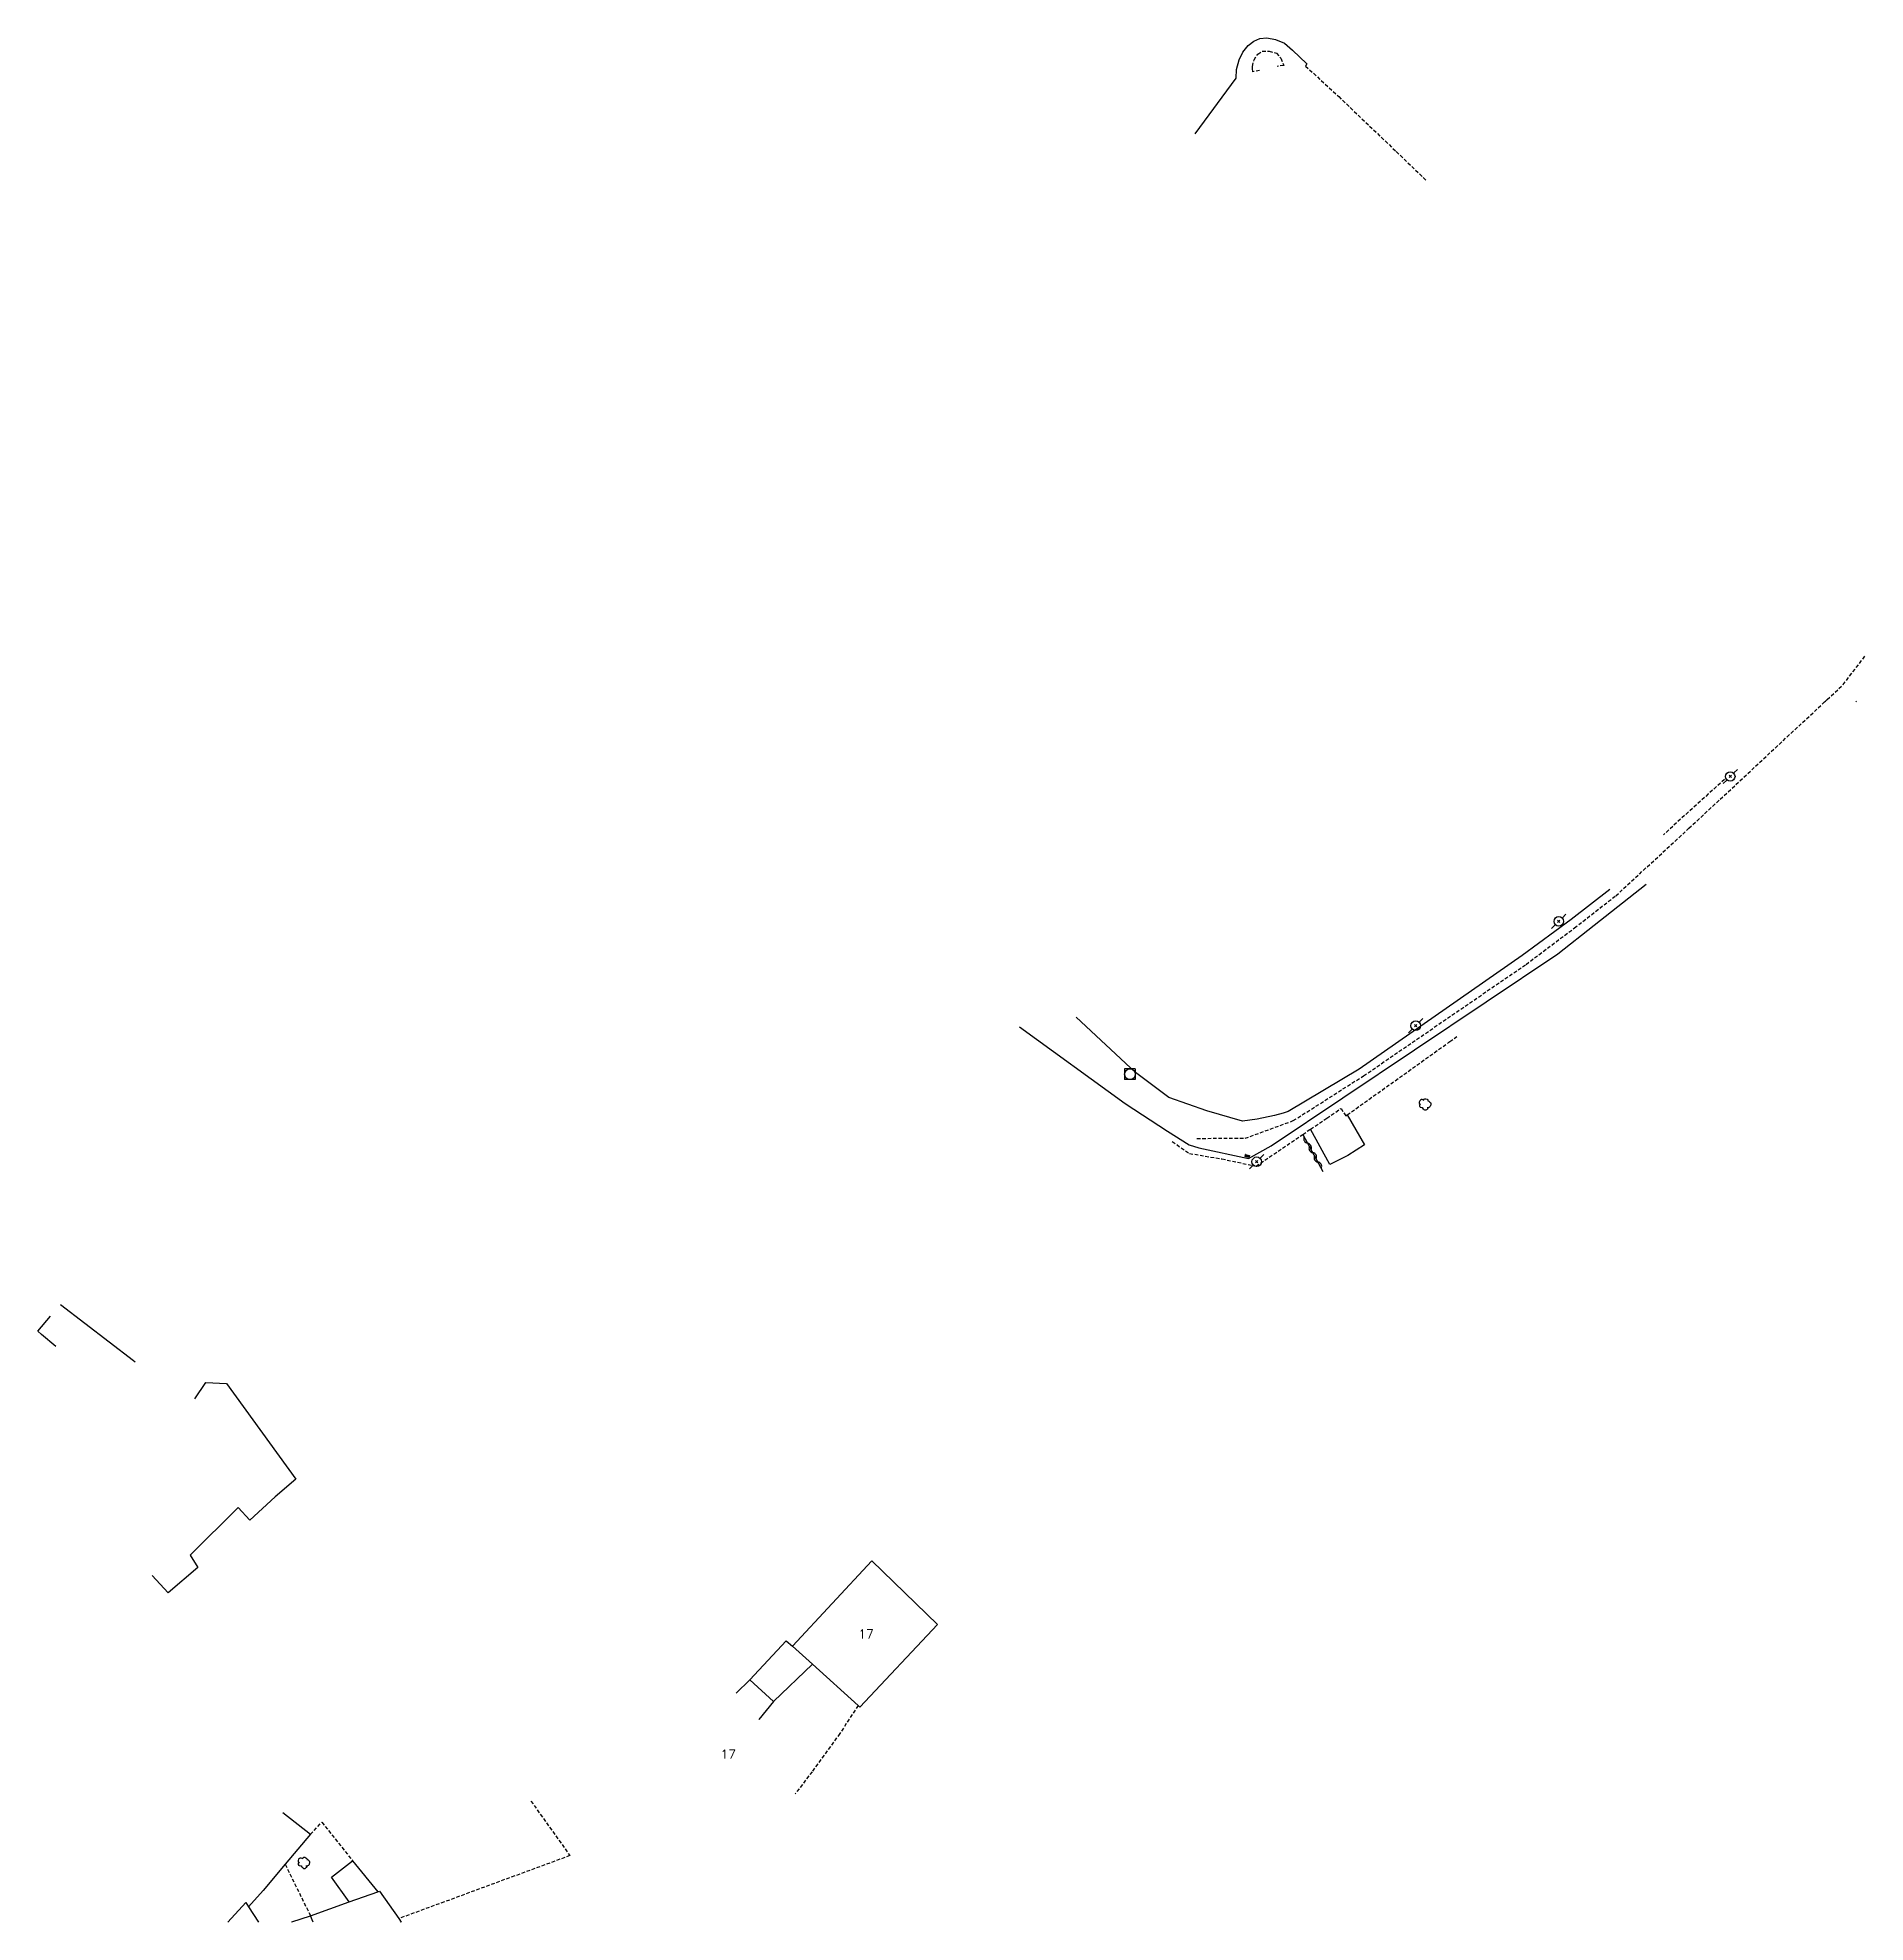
# Model space of a CAD drawing. Header units: millimetres. Extents: x 80001 to 80982, y 144000 to 145000.
# Drawn here: x 80725.9 to 80981.9, y 144000 to 144263.9 of the extents above; entities that cross this region are included whole.
import ezdxf
from ezdxf.enums import TextEntityAlignment as Align

# ---------------------------------------------------------------- set-up
doc = ezdxf.new("R2010")
doc.units = ezdxf.units.MM
doc.linetypes.add('DASHED', pattern=[0.75, 0.5, -0.25])
doc.layers.get('0').update_dxf_attribs({"linetype": 'CONTINUOUS'})
for name, color, linetype in [('W0001', 6, 'DASHED'), ('W0014', 7, 'CONTINUOUS'), ('W0100', 7, 'CONTINUOUS'), ('W0101', 7, 'CONTINUOUS'), ('W0104', 1, 'CONTINUOUS'), ('W0112', 1, 'DASHED'), ('W0300', 7, 'CONTINUOUS'), ('W0310', 3, 'CONTINUOUS'), ('W0401', 7, 'CONTINUOUS'), ('W0420', 7, 'CONTINUOUS'), ('W0473', 7, 'CONTINUOUS'), ('W0991', 7, 'CONTINUOUS')]:
    doc.layers.add(name, color=color, linetype=linetype)
doc.styles.get("Standard").update_dxf_attribs({"font": 'romans.shx', "width": 0.85})

msp = doc.modelspace()

# ---------------------------------------------------------------- texts
at = {"layer": 'W0991'}
for p in [(80841.92, 144040.38), (80822.62, 144023.55)]:
    msp.add_text('17', height=1.25, dxfattribs=at).set_placement(p, align=Align.MIDDLE_CENTER)

# ---------------------------------------------------------------- blocks, each defined once
blk = doc.blocks.new('T473')
for p, q in [((-0.166667, 0.166667), (0.166667, -0.166667)), ((-0.166667, -0.166667), (0.166667, 0.166667)), ((0.500001, 0.500001), (1.000002, 1.000002)), ((-1.000002, -1.000002), (-0.500001, -0.500001))]:
    blk.add_line(p, q)
blk.add_ellipse((0, 0), major_axis=(0.471405, 0.471405), ratio=1, start_param=5.4977871438, end_param=11.780972451)
blk = doc.blocks.new('T401')
for p, q in [((-0.3, 0.3), (0, 0.3)), ((-0.3, -0.25), (-0.3, 0.3)), ((-0.3, 0.15), (0, 0.15)), ((-0.3, 0), (0, 0)), ((0, 0.3), (0, -0.25)), ((-0.3, -0.15), (0, -0.15)), ((-0.3, -0.25), (-0.3, -0.3)), ((-0.3, -0.3), (0, -0.3)), ((0, -0.3), (0, -0.25))]:
    blk.add_line(p, q)
blk = doc.blocks.new('T300')
for p, q in [((-0.8, 0.51), (-0.86, 0.34)), ((-0.86, 0.34), (-0.86, 0.17)), ((-0.86, 0.17), (-0.74, 0.06)), ((-0.69, 0.63), (-0.8, 0.51)), ((-0.8, -0.06), (-0.74, 0.06)), ((-0.74, 0.06), (-0.69, 0.11)), ((-0.57, 0.69), (-0.69, 0.63)), ((-0.46, 0.69), (-0.57, 0.69)), ((-0.29, 0.63), (-0.46, 0.69)), ((-0.29, 0.63), (-0.17, 0.74)), ((-0.23, 0.57), (-0.29, 0.63)), ((-0.17, 0.74), (-0.06, 0.8)), ((-0.06, 0.8), (0.06, 0.8)), ((0.06, 0.8), (0.23, 0.74)), ((0.23, 0.74), (0.34, 0.63)), ((0.34, 0.63), (0.4, 0.51)), ((0.46, 0.46), (0.34, 0.46)), ((0.4, 0.51), (0.4, 0.46)), ((0.57, 0.4), (0.46, 0.46)), ((0.57, 0.4), (0.69, 0.29)), ((0.69, 0.29), (0.74, 0.17)), ((0.74, 0.06), (0.69, -0.17)), ((0.74, 0.17), (0.74, 0.06)), ((-0.8, -0.17), (-0.8, -0.06)), ((-0.8, -0.23), (-0.8, -0.17)), ((-0.74, -0.34), (-0.8, -0.23)), ((-0.69, -0.4), (-0.74, -0.34)), ((-0.51, -0.46), (-0.69, -0.4)), ((-0.4, -0.46), (-0.51, -0.46)), ((-0.4, -0.46), (-0.34, -0.46)), ((-0.34, -0.46), (-0.34, -0.4)), ((-0.34, -0.51), (-0.34, -0.46)), ((-0.29, -0.63), (-0.34, -0.51)), ((-0.17, -0.74), (-0.29, -0.63)), ((-0.06, -0.8), (-0.17, -0.74)), ((0.06, -0.8), (-0.06, -0.8)), ((0.17, -0.74), (0.06, -0.8)), ((0.23, -0.69), (0.17, -0.74)), ((0.29, -0.46), (0.23, -0.46)), ((0.29, -0.63), (0.23, -0.69)), ((0.46, -0.4), (0.29, -0.46)), ((0.34, -0.51), (0.29, -0.63)), ((0.34, -0.51), (0.34, -0.46)), ((0.57, -0.34), (0.46, -0.4)), ((0.63, -0.29), (0.57, -0.34)), ((0.69, -0.17), (0.63, -0.29))]:
    blk.add_line(p, q)
blk = doc.blocks.new('T420')
for p, q in [((0.75, 0.75), (-0.75, 0.75)), ((-0.75, 0.75), (-0.75, -0.75)), ((0.75, 0.75), (0.75, -0.75)), ((0.75, -0.75), (-0.75, -0.75))]:
    blk.add_line(p, q)
blk.add_ellipse((0, 0), major_axis=(-0.53, 0.53), ratio=1, start_param=3.926991, end_param=10.210176)
blk = doc.blocks.new('t310o')
at = {"color": 0, "linetype": 'Continuous'}
for centre, start, end in [((-0.5, 0.38), 216.8699, 323.1304), ((0.5, -0.37), 36.8699, 143.1303)]:
    blk.add_arc(centre, 0.625, start, end, dxfattribs=at)

# ---------------------------------------------------------------- linework, layer by layer
at = {"layer": 'W0001'}
for points in [[(80976.29, 144171), (80976.56, 144171.25), (80978.78, 144173.33), (80981.89, 144177.38)], [(80888.27, 144109.79), (80895.01, 144109.8), (80901.76, 144112.27), (80911.62, 144118.55), (80934.37, 144134.16), (80941.15, 144139.26), (80946.93, 144143.76), (80957.19, 144153.21), (80976.18, 144170.9), (80976.29, 144171)]]:
    msp.add_lwpolyline(points, dxfattribs=at)
at = {"layer": 'W0014'}
for points in [[(80888.01, 144250.48), (80893.75, 144258.28), (80893.82, 144259.49), (80894.16, 144260.82), (80894.7, 144261.93), (80895.43, 144262.86), (80896.22, 144263.43), (80897.07, 144263.8), (80898.07, 144263.93), (80899.29, 144263.69), (80900.54, 144263.17), (80901.64, 144262.21), (80903.67, 144260.29)], [(80980.57, 144171), (80980.65, 144170.9)], [(80898.68, 144108.75), (80938.83, 144135.65), (80943.93, 144139.66), (80951.17, 144145.39)], [(80946.09, 144144.66), (80940.67, 144140.45), (80933.84, 144135.41)], [(80933.84, 144135.41), (80911.01, 144119.46), (80901.03, 144113.56), (80900.34, 144113.33), (80899.13, 144112.99), (80896.71, 144112.48), (80894.65, 144112.18), (80889.66, 144113.64), (80884.32, 144115.51), (80879.66, 144119.03), (80871.34, 144126.77)], [(80863.43, 144125.4), (80878.2, 144114.68), (80884.15, 144110.81), (80887.17, 144108.86), (80888.53, 144108.45), (80895.49, 144106.96), (80898.68, 144108.75)]]:
    msp.add_lwpolyline(points, dxfattribs=at)
at = {"layer": 'W0100'}
msp.add_lwpolyline([(80728.44, 144080.66), (80726.44, 144082.33), (80725.88, 144082.79), (80727.68, 144084.88)], dxfattribs=at)
at = {"layer": 'W0101'}
for points in [[(80739.54, 144078.43), (80739.29, 144078.61), (80729.06, 144086.48)], [(80747.89, 144073.33), (80747.89, 144073.33), (80747.89, 144073.33), (80749.44, 144075.62), (80752.31, 144075.45), (80762.03, 144062.08)], [(80762.03, 144062.08), (80759.14, 144059.59)], [(80759.14, 144059.59), (80755.59, 144056.3), (80753.98, 144058.07), (80747.26, 144051.41), (80748.3, 144049.71), (80744.16, 144046.14), (80741.91, 144048.57)], [(80823.7, 144032.07), (80823.7, 144032.07), (80823.7, 144032.07), (80825.62, 144033.96), (80828.97, 144030.94), (80826.9, 144028.41), (80826.9, 144028.41)], [(80752.52, 144000), (80755.04, 144002.76), (80755.4, 144002.19), (80756.82, 144000)], [(80764.47, 144000), (80764.09, 144000.91), (80769.53, 144002.85), (80773.53, 144004.28), (80773.75, 144004.36), (80776.45, 144000.51), (80776.79, 144000.03)], [(80776.79, 144000.03), (80776.71, 144000)]]:
    msp.add_lwpolyline(points, dxfattribs=at)
msp.add_lwpolyline([(80841.04, 144030.11), (80840.79, 144030.34), (80834.4, 144036.15), (80831.62, 144038.69), (80842.71, 144050.64), (80851.92, 144041.73)], close=True, dxfattribs=at)
at = {"layer": 'W0104'}
for points in [[(80909.31, 144113.07), (80911.75, 144108.86), (80909.42, 144107.38), (80906.89, 144106.11), (80904.19, 144111.09)], [(80825.62, 144033.96), (80830.74, 144039.4), (80831.62, 144038.69)], [(80834.4, 144036.15), (80828.97, 144030.94)], [(80760.24, 144015.38), (80764.09, 144012.33), (80760.56, 144008.12), (80757.48, 144004.45), (80755.4, 144002.19)], [(80769.53, 144002.85), (80767.06, 144006.3), (80770, 144008.63), (80773.53, 144004.28)], [(80761.51, 144000), (80761.49, 144000.05), (80764.09, 144000.91)]]:
    msp.add_lwpolyline(points, dxfattribs=at)
at = {"layer": 'W0112'}
for points in [[(80897.03, 144259.36), (80896.08, 144259.17), (80896.05, 144259.63), (80896.03, 144259.91), (80896.27, 144260.82), (80896.78, 144261.63), (80897.41, 144262.03), (80898.37, 144262.06), (80899.39, 144261.77), (80900, 144261.08), (80900.42, 144260.05), (80899.49, 144259.92)], [(80903.67, 144260.29), (80903.48, 144259.96), (80908.12, 144255.69), (80916.19, 144247.98), (80920.47, 144243.87)], [(80962.17, 144160.04), (80959.9, 144158.02), (80953.62, 144152.31)], [(80884.81, 144109.33), (80887.22, 144107.68), (80891.76, 144106.91), (80896.54, 144105.9), (80903.1, 144110.35), (80904.08, 144111.02), (80904.19, 144111.09), (80906.47, 144112.64), (80908.45, 144113.98), (80908.45, 144113.97), (80909.13, 144112.94), (80909.31, 144113.07), (80923.56, 144123.25), (80923.71, 144123.35), (80924.67, 144124.06)], [(80840.79, 144030.34), (80838.24, 144026.44), (80834.35, 144021.09), (80832.01, 144017.99)], [(80794.98, 144016.98), (80800.44, 144009.34), (80776.45, 144000.51)], [(80764.09, 144012.33), (80765.68, 144014.01), (80770, 144008.63)], [(80760.56, 144008.12), (80764.09, 144000.91)]]:
    msp.add_lwpolyline(points, dxfattribs=at)
at = {"layer": 'W0310'}
msp.add_lwpolyline([(80903.1, 144110.35), (80905.92, 144105.15)], dxfattribs=at)

# ---------------------------------------------------------------- block references
at = {"layer": 'W0300'}
for p in [(80920.27, 144114.52), (80763.23, 144008.31)]:
    msp.add_blockref('T300', p, dxfattribs=at)
at = {"layer": 'W0310', "rotation": 298.4922349856313}
for p in [(80903.77, 144109.1), (80904.49, 144107.78), (80905.2, 144106.47)]:
    msp.add_blockref('t310o', p, dxfattribs=at)
at = {"layer": 'W0401', "rotation": 257.89845956939}
msp.add_blockref('T401', (80895.26, 144107.18), dxfattribs=at)
at = {"layer": 'W0420'}
msp.add_blockref('T420', (80878.88, 144118.77), dxfattribs=at)
at = {"layer": 'W0473'}
for p in [(80962.97, 144160.47), (80938.95, 144140.18), (80918.91, 144125.57), (80896.64, 144106.52)]:
    msp.add_blockref('T473', p, dxfattribs=at)

msp.set_redraw_order([(e.dxf.handle, doc.entitydb.next_handle()) for e in msp.query("TEXT MTEXT ATTDEF DIMENSION ARC_DIMENSION")])  # texts and dimensions are drawn at this point

doc.saveas('drawing.dxf')
